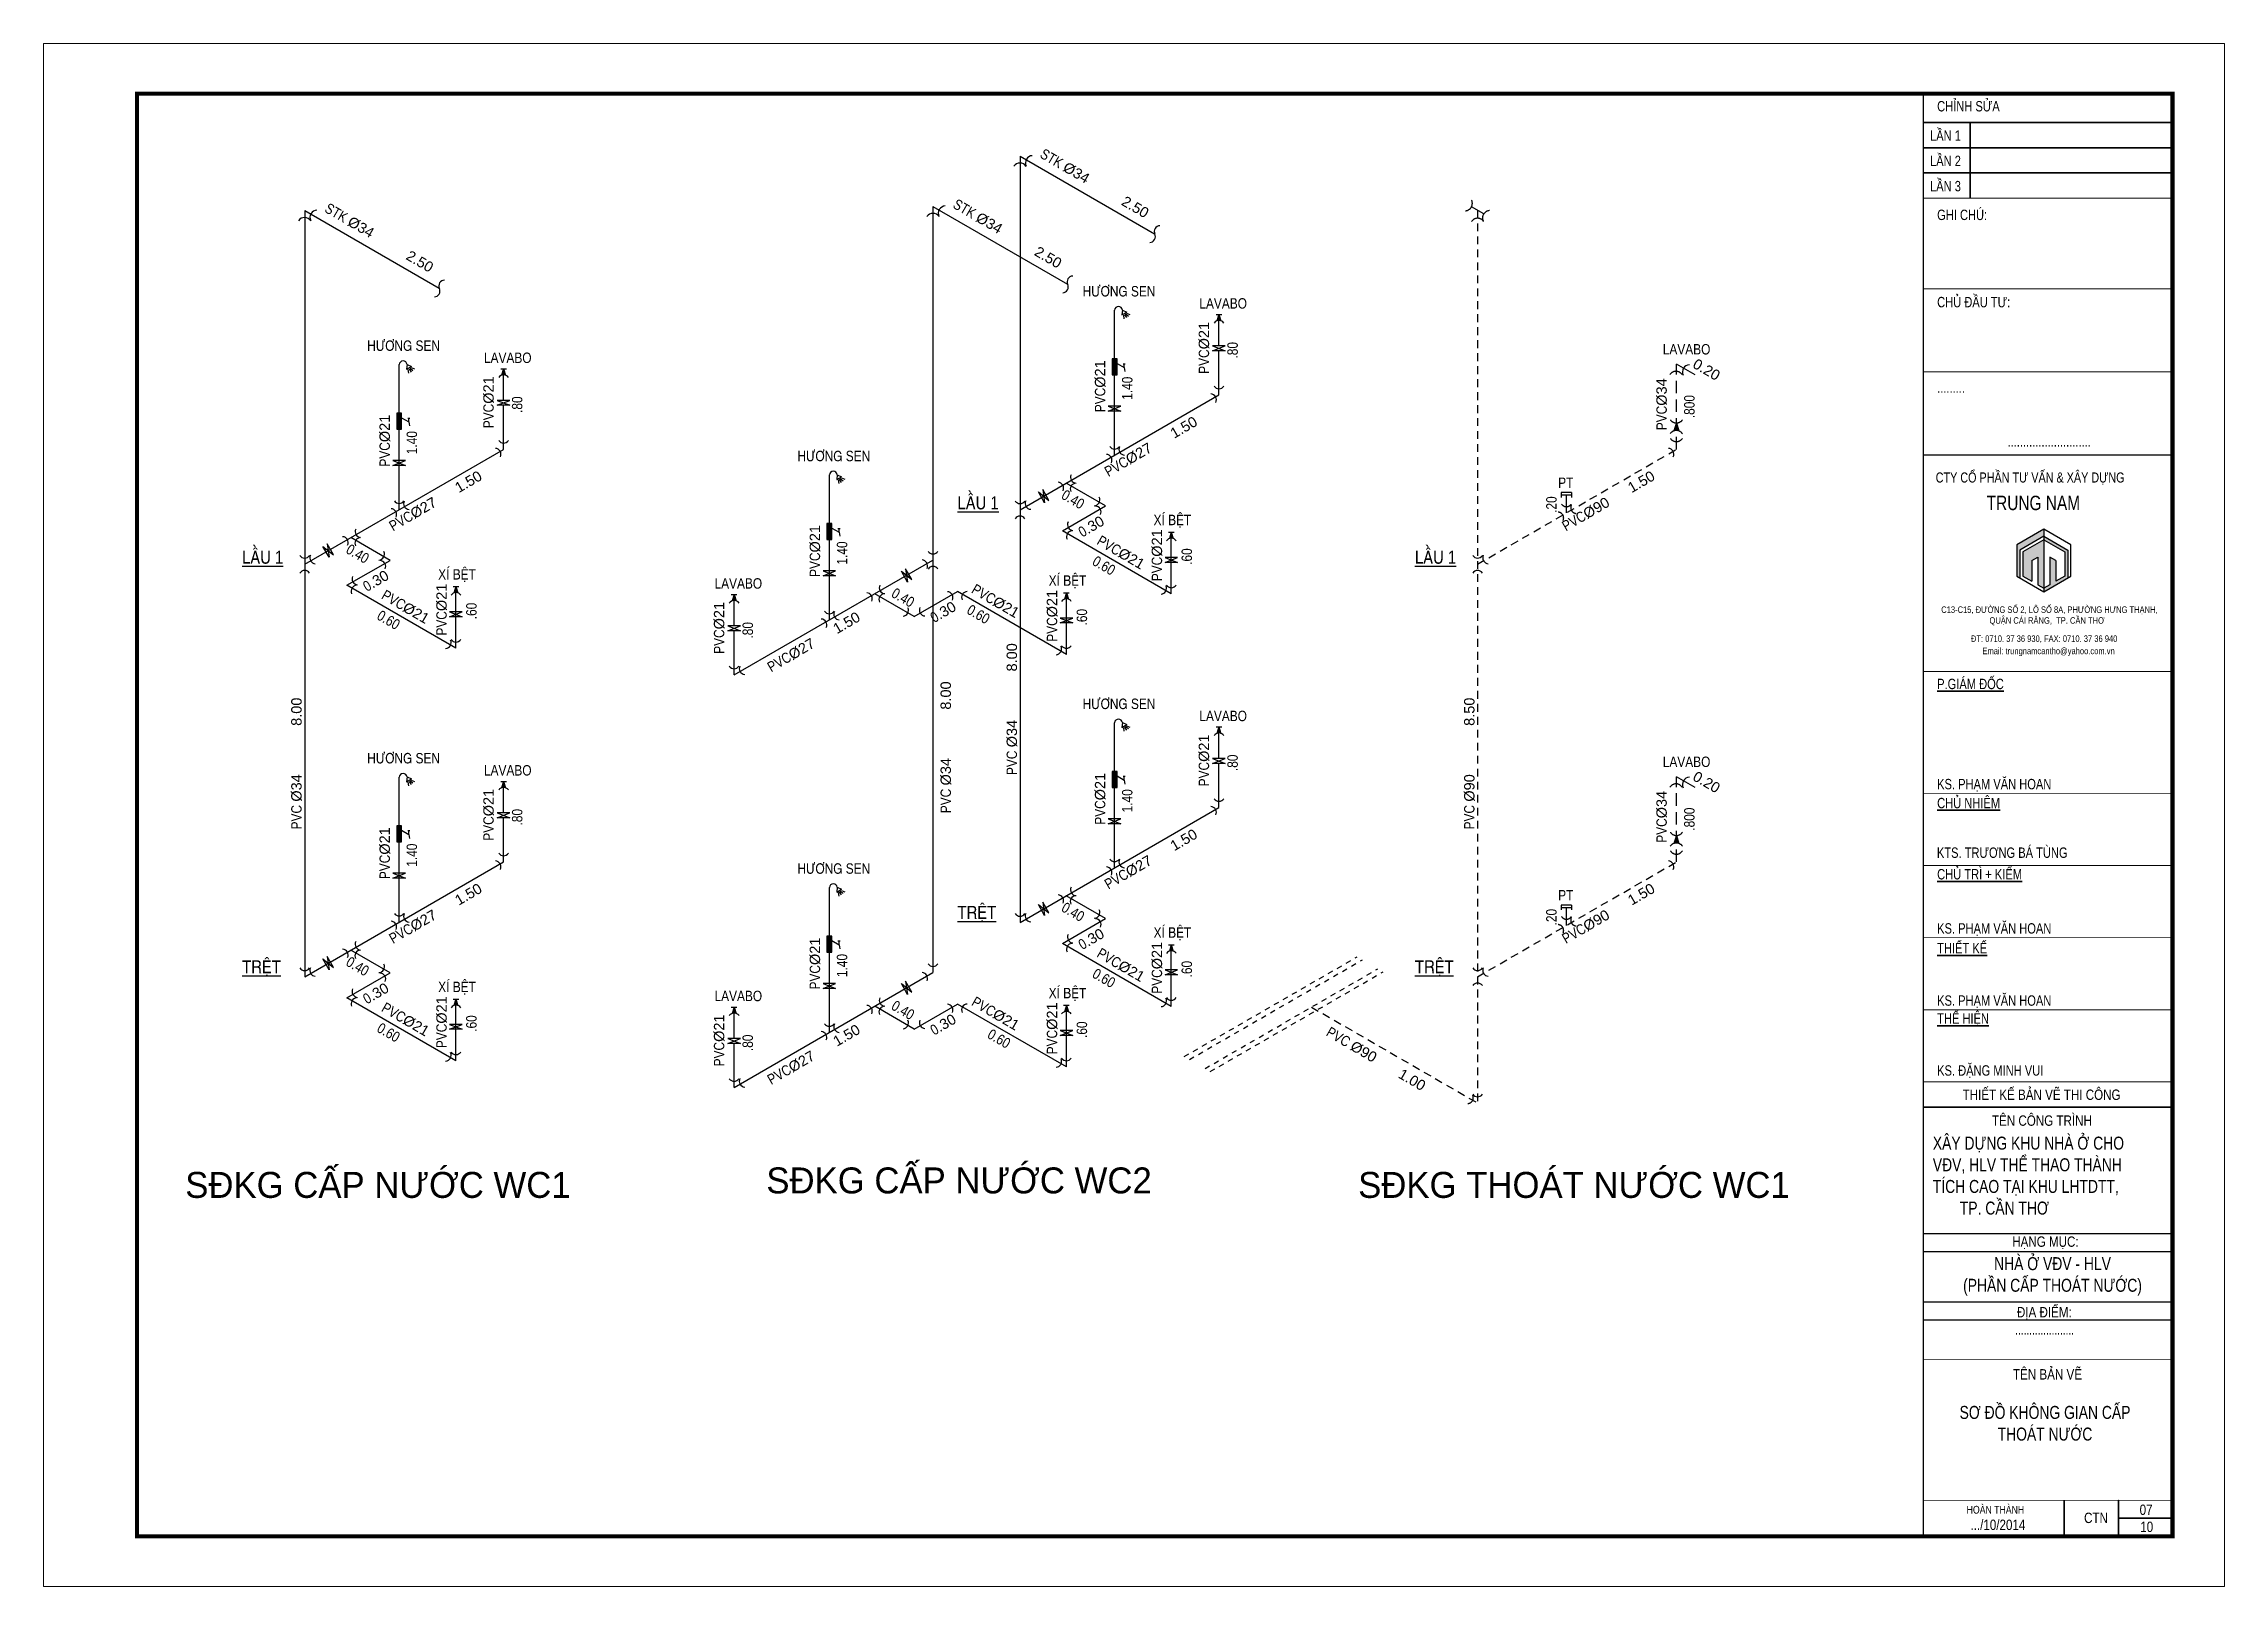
# Model space of a CAD drawing. Header units: millimetres. Extents: x -341 to 79, y 65 to 137.
# Drawn here: x -89.22 to -47.22, y 107.61 to 137.31 of the extents above; entities that cross this region are included whole.
import ezdxf

# ---------------------------------------------------------------- set-up
doc = ezdxf.new("R2010")
doc.units = ezdxf.units.MM
doc.header["$LTSCALE"] = 0.3
doc.header["$MEASUREMENT"] = 0
doc.linetypes.add('DASHEDX2', pattern=[1.5, 1, -0.5])
doc.layers.get('0').update_dxf_attribs({"linetype": 'CONTINUOUS', "lineweight": 13})
doc.layers.get('DEFPOINTS').update_dxf_attribs({"linetype": 'CONTINUOUS', "lineweight": 13})
for name, color, linetype in [('CAP NUOC', 6, 'CONTINUOUS'), ('KHUNG', 6, 'CONTINUOUS'), ('LAYER 7', 7, 'CONTINUOUS'), ('LAYER 8', 8, 'CONTINUOUS'), ('LAYER1', 1, 'CONTINUOUS'), ('LAYER5', 5, 'CONTINUOUS'), ('LAYER7', 7, 'CONTINUOUS'), ('THOAT NUOC', 5, 'CONTINUOUS')]:
    doc.layers.add(name, color=color, linetype=linetype)
doc.styles.add('HELVE-KT', font='VHELVCN.TTF')
doc.styles.add('VNAVO', font='', dxfattribs={"width": 1.1})
doc.styles.add('VNI - HELVE', font='VBOOKMN.TTF', dxfattribs={"width": 0.8})
doc.styles.get('VNAVO').set_extended_font_data('VNarial')

msp = doc.modelspace()

# ---------------------------------------------------------------- texts
at = {"layer": 'LAYER 7', "lineweight": 35, "style": 'VNI - HELVE'}
for s, insert, char_height, width, attachment_point in [('SÔ ÑOÀ KHOÂNG GIAN CAÁP THOAÙT NÖÔÙC', (-50.6703, 111.0839), 0.25, 3.29167, 2), ('{\\fVNI-Helve|b0|i0|c0|p2;07}', (-48.8479, 109.1847), 0.2, 5.319651, 1)]:
    msp.add_mtext(s, dxfattribs=dict(at, insert=insert, char_height=char_height, width=width, attachment_point=attachment_point))
at = {"layer": 'LAYER1', "linetype": 'Continuous', "ltscale": 0.05, "char_height": 0.2, "style": 'HELVE-KT'}
for s, insert, attachment_point, rotation in [('STK {\\fArial|b0|i0|c0|p34;%%C34          2.50 }', (-69.9429, 135.3009), 1, 329.8031), ('STK {\\fArial|b0|i0|c0|p34;%%C34          2.50 }', (-83.7209, 134.2539), 1, 329.8031), ('STK {\\fArial|b0|i0|c0|p34;%%C34          2.50 }', (-71.6202, 134.3325), 1, 329.8031), (' PVC{\\fArial|b0|i0|c0|p34;%%C21}', (-66.9695, 130.8898), 1, 90), ('.80', (-66.4176, 131.2476), 1, 90), (' PVC{\\fArial|b0|i0|c0|p34;%%C21}', (-68.969, 130.1506), 1, 90), ('{\\fArial|b0|i0|c0|p34;0.20}', (-56.9032, 130.9866), 3, 330), (' PVC{\\fArial|b0|i0|c0|p34;%%C21}', (-80.7474, 129.8428), 1, 90), ('1.40', (-68.4462, 130.4526), 1, 90), (' PVC{\\fArial|b0|i0|c0|p34;%%C34}', (-57.9474, 129.804), 7, 90), ('.80', (-80.1955, 130.2006), 1, 90), ('.800', (-57.4173, 130.0992), 7, 90), (' PVC{\\fArial|b0|i0|c0|p34;%%C21}', (-82.7469, 129.1037), 1, 90), ('1.40', (-82.2242, 129.4056), 1, 90), (' PVC{\\fArial|b0|i0|c0|p34;%%C27      1.50 }', (-67.0733, 130.1473), 3, 30.1969), (' PVC{\\fArial|b0|i0|c0|p34;%%C27      1.50 }', (-80.8512, 129.1003), 3, 30.1969), (' PVC{\\fArial|b0|i0|c0|p34;%%C90      1.50 }', (-58.262, 129.1003), 3, 30.1969), ('0.40', (-69.5315, 128.7353), 1, 329.8031), ('.20', (-60.0742, 128.2764), 7, 90), ('0{\\fArial|b0|i0|c0|p34;.30 }', (-68.8664, 128.2329), 3, 30.1969), (' PVC{\\fArial|b0|i0|c0|p34;%%C21}', (-74.4615, 126.9795), 1, 90), ('1.40', (-73.9388, 127.2814), 1, 90), ('PVC{\\fArial|b0|i0|c0|p34;%%C21}', (-68.8478, 127.8544), 1, 329.8031), (' PVC{\\fArial|b0|i0|c0|p34;%%C21}', (-67.8747, 126.8974), 1, 90), ('0.40', (-83.3095, 127.6883), 1, 329.8031), ('0.60', (-68.9361, 127.4612), 1, 329.8031), ('.60', (-67.2996, 127.2755), 1, 90), ('0{\\fArial|b0|i0|c0|p34;.30 }', (-82.6444, 127.1859), 3, 30.1969), (' PVC{\\fArial|b0|i0|c0|p34;%%C21}', (-81.6526, 125.8505), 1, 90), ('PVC{\\fArial|b0|i0|c0|p34;%%C21}', (-71.2627, 126.9194), 1, 329.8031), ('PVC{\\fArial|b0|i0|c0|p34;%%C21}', (-82.6257, 126.8074), 1, 329.8031), ('.60', (-81.0775, 126.2285), 1, 90), (' PVC{\\fArial|b0|i0|c0|p34;%%C21}', (-76.3068, 125.4989), 1, 90), ('0.40', (-72.8058, 126.8449), 1, 329.8031), ('0{\\fArial|b0|i0|c0|p34;.30 }', (-71.7189, 126.586), 3, 30.1969), ('0.60', (-71.3534, 126.5241), 1, 329.8031), (' PVC{\\fArial|b0|i0|c0|p34;%%C21}', (-69.8949, 125.7311), 1, 90), ('0.60', (-82.7141, 126.4142), 1, 329.8031), ('.80', (-75.7549, 125.8567), 1, 90), (' PVC{\\fArial|b0|i0|c0|p34;%%C27      1.50 }', (-73.5674, 126.3852), 3, 30.1969), ('.60', (-69.3198, 126.1091), 1, 90), (' PVC {\\fArial|b0|i0|c0|p34;%%C34            8.00}', (-70.4617, 123.1654), 7, 90), (' PVC {\\fArial|b0|i0|c0|p34;%%C34            8.00}', (-71.7341, 122.4308), 7, 90), (' PVC {\\fArial|b0|i0|c0|p34;%%C34            8.00}', (-84.2396, 122.1185), 7, 90), (' PVC {\\fArial|b0|i0|c0|p34;%%C90            8.50}', (-61.6505, 122.1185), 7, 90), (' PVC{\\fArial|b0|i0|c0|p34;%%C21}', (-66.9695, 122.9477), 1, 90), ('.80', (-66.4176, 123.3056), 1, 90), (' PVC{\\fArial|b0|i0|c0|p34;%%C21}', (-68.969, 122.2086), 1, 90), ('{\\fArial|b0|i0|c0|p34;0.20}', (-56.9032, 123.0446), 3, 330), (' PVC{\\fArial|b0|i0|c0|p34;%%C21}', (-80.7474, 121.9007), 1, 90), ('1.40', (-68.4462, 122.5105), 1, 90), (' PVC{\\fArial|b0|i0|c0|p34;%%C34}', (-57.9474, 121.862), 7, 90), ('.80', (-80.1955, 122.2586), 1, 90), ('.800', (-57.4173, 122.1572), 7, 90), (' PVC{\\fArial|b0|i0|c0|p34;%%C21}', (-82.7469, 121.1616), 1, 90), ('1.40', (-82.2242, 121.4635), 1, 90), (' PVC{\\fArial|b0|i0|c0|p34;%%C27      1.50 }', (-67.0733, 122.2052), 3, 30.1969), (' PVC{\\fArial|b0|i0|c0|p34;%%C27      1.50 }', (-80.8512, 121.1583), 3, 30.1969), (' PVC{\\fArial|b0|i0|c0|p34;%%C90      1.50 }', (-58.262, 121.1583), 3, 30.1969), ('0.40', (-69.5315, 120.7932), 1, 329.8031), ('.20', (-60.0742, 120.3343), 7, 90), ('0{\\fArial|b0|i0|c0|p34;.30 }', (-68.8664, 120.2908), 3, 30.1969), ('0.40', (-83.3095, 119.7462), 1, 329.8031), (' PVC{\\fArial|b0|i0|c0|p34;%%C21}', (-74.4615, 119.0375), 1, 90), ('1.40', (-73.9388, 119.3394), 1, 90), ('PVC{\\fArial|b0|i0|c0|p34;%%C21}', (-68.8478, 119.9124), 1, 329.8031), (' PVC{\\fArial|b0|i0|c0|p34;%%C21}', (-67.8747, 118.9554), 1, 90), ('0.60', (-68.9361, 119.5192), 1, 329.8031), ('.60', (-67.2996, 119.3334), 1, 90), ('0{\\fArial|b0|i0|c0|p34;.30 }', (-82.6444, 119.2438), 3, 30.1969), (' PVC{\\fArial|b0|i0|c0|p34;%%C21}', (-81.6526, 117.9084), 1, 90), ('0.40', (-72.8058, 118.9028), 1, 329.8031), ('PVC{\\fArial|b0|i0|c0|p34;%%C21}', (-71.2627, 118.9774), 1, 329.8031), ('0.60', (-82.7141, 118.4722), 1, 329.8031), ('PVC{\\fArial|b0|i0|c0|p34;%%C21}', (-82.6257, 118.8654), 1, 329.8031), ('.60', (-81.0775, 118.2864), 1, 90), (' PVC{\\fArial|b0|i0|c0|p34;%%C21}', (-76.3068, 117.5568), 1, 90), ('0{\\fArial|b0|i0|c0|p34;.30 }', (-71.7189, 118.644), 3, 30.1969), (' PVC{\\fArial|b0|i0|c0|p34;%%C21}', (-69.8949, 117.789), 1, 90), ('.60', (-69.3198, 118.1671), 1, 90), ('.80', (-75.7549, 117.9147), 1, 90), (' PVC{\\fArial|b0|i0|c0|p34;%%C27      1.50 }', (-73.5674, 118.4431), 3, 30.1969), ('0.60', (-70.9563, 118.3528), 1, 329.8031), ('PVC {\\fArial|b0|i0|c0|p34;%%C90       1.00 }', (-64.4315, 118.3945), 1, 329.8031)]:
    msp.add_mtext(s, dxfattribs=dict(at, insert=insert, attachment_point=attachment_point, rotation=rotation))
at = {"layer": 'LAYER1', "linetype": 'Continuous', "ltscale": 0.05, "char_height": 0.2, "attachment_point": 3, "style": 'HELVE-KT'}
for insert in [(-67.804, 132.6427), (-81.5819, 131.5957), (-73.2965, 129.4716), (-67.804, 124.7007), (-81.5819, 123.6537), (-73.2965, 121.5295)]:
    msp.add_mtext('HÖÔNG SEN', dxfattribs=dict(at, insert=insert))
at = {"layer": 'LAYER1', "linetype": 'Continuous', "ltscale": 0.05}
for s, insert, char_height, width, attachment_point, style in [('LAVABO', (-66.9571, 132.2064), 0.2, 4.564505, 7, 'HELVE-KT'), ('LAVABO', (-58.0319, 131.3234), 0.2, 5.705631, 7, 'HELVE-KT'), ('LAVABO', (-80.735, 131.1595), 0.2, 4.564505, 7, 'HELVE-KT'), ('PT', (-59.7535, 128.7574), 0.2, 4.564505, 9, 'HELVE-KT'), ('{\\LLAÀU 1}', (-71.616, 128.3391), 0.25, 5.705631, 7, 'HELVE-KT'), ('XÍ BEÄT', (-67.8386, 127.9895), 0.2, 4.564505, 7, 'HELVE-KT'), ('{\\LLAÀU 1}', (-85.3939, 127.2921), 0.25, 5.705631, 7, 'HELVE-KT'), ('{\\LLAÀU 1}', (-62.8048, 127.2921), 0.25, 5.705631, 7, 'HELVE-KT'), ('XÍ BEÄT', (-81.6165, 126.9425), 0.2, 4.564505, 7, 'HELVE-KT'), ('LAVABO', (-76.2944, 126.8156), 0.2, 4.564505, 7, 'HELVE-KT'), ('XÍ BEÄT', (-69.8588, 126.8231), 0.2, 4.564505, 7, 'HELVE-KT'), ('LAVABO', (-66.9571, 124.2644), 0.2, 4.564505, 7, 'HELVE-KT'), ('LAVABO', (-58.0319, 123.3814), 0.2, 5.705631, 7, 'HELVE-KT'), ('LAVABO', (-80.735, 123.2174), 0.2, 4.564505, 7, 'HELVE-KT'), ('PT', (-59.7535, 120.8153), 0.2, 4.564505, 9, 'HELVE-KT'), ('{\\LTREÄT}', (-71.616, 120.397), 0.25, 5.705631, 7, 'HELVE-KT'), ('XÍ BEÄT', (-67.8386, 120.0474), 0.2, 4.564505, 7, 'HELVE-KT'), ('{\\LTREÄT}', (-85.3939, 119.35), 0.25, 5.705631, 7, 'HELVE-KT'), ('{\\LTREÄT}', (-62.8048, 119.35), 0.25, 5.705631, 7, 'HELVE-KT'), ('XÍ BEÄT', (-81.6165, 119.0004), 0.2, 4.564505, 7, 'HELVE-KT'), ('LAVABO', (-76.2944, 118.8735), 0.2, 4.564505, 7, 'HELVE-KT'), ('XÍ BEÄT', (-69.8588, 118.8811), 0.2, 4.564505, 7, 'HELVE-KT'), ('{\\fVNI-Avo|b0|i0|c0|p2;    SÑKG CAÁP NÖÔÙC WC1}', (-87.2308, 115.5889), 0.5, 14.48438, 1, 'VNAVO'), ('{\\fVNI-Avo|b0|i0|c0|p2;    SÑKG CAÁP NÖÔÙC WC2}', (-76.0393, 115.675), 0.5, 14.48438, 1, 'VNAVO'), ('{\\fVNI-Avo|b0|i0|c0|p2;    SÑKG THOAÙT NÖÔÙC WC1}', (-64.6416, 115.5889), 0.5, 14.48438, 1, 'VNAVO')]:
    msp.add_mtext(s, dxfattribs=dict(at, insert=insert, char_height=char_height, width=width, attachment_point=attachment_point, style=style))

# ---------------------------------------------------------------- blocks, each defined once
blk = doc.blocks.new('AAEER')
at = {"linetype": 'Continuous', "ltscale": 0.08}
h = blk.add_hatch(color=8, dxfattribs=at)
h.paths.add_polyline_path([(377.886, 656.949), (377.886, 657.083), (377.366, 656.782), (377.366, 656.181), (377.423, 656.148), (377.423, 656.682)])
h.paths.add_polyline_path([(377.886, 656.882), (377.481, 656.649), (377.481, 656.181), (377.655, 656.081), (377.655, 656.482), (377.771, 656.548), (377.771, 656.014), (377.886, 655.947)])
blk.add_hatch(color=8, dxfattribs=at).paths.add_polyline_path([(378.118, 656.482), (378.002, 656.548), (378.002, 656.014), (377.886, 655.947), (377.886, 655.88), (378.349, 656.148), (378.349, 656.682), (377.886, 656.949), (377.886, 656.882), (378.291, 656.649), (378.291, 656.181), (378.118, 656.081)])
for p, q in [((377.886, 656.949), (377.423, 656.682)), ((377.886, 656.882), (377.481, 656.649)), ((377.886, 657.083), (377.886, 656.949)), ((377.886, 657.083), (377.886, 655.88)), ((377.886, 656.949), (378.349, 656.682)), ((377.886, 656.882), (377.886, 655.947)), ((377.886, 656.882), (378.291, 656.649)), ((377.423, 656.682), (377.423, 656.148)), ((377.481, 656.649), (377.481, 656.181)), ((377.655, 656.482), (377.771, 656.548)), ((377.655, 656.482), (377.655, 656.081)), ((377.771, 656.548), (377.771, 656.014)), ((378.118, 656.482), (378.002, 656.548)), ((378.002, 656.548), (378.002, 656.014)), ((378.118, 656.482), (378.118, 656.081)), ((378.291, 656.649), (378.291, 656.181)), ((378.349, 656.682), (378.349, 656.148))]:
    blk.add_line(p, q, dxfattribs=at)
blk.add_lwpolyline([(377.366, 656.181), (377.886, 655.88), (378.407, 656.181), (378.407, 656.782), (377.886, 657.083), (377.366, 656.782)], close=True, dxfattribs=at)
for points in [[(377.481, 656.181), (377.655, 656.081)], [(378.291, 656.181), (378.118, 656.081)], [(377.771, 656.014), (377.886, 655.947)], [(378.002, 656.014), (377.886, 655.947)]]:
    blk.add_lwpolyline(points, dxfattribs=at)
for points in [[(375.565, 643.528), (380.365, 643.528)], [(375.565, 643.18), (380.365, 643.18)], [(375.565, 642.208), (380.365, 642.208)], [(375.565, 641.861), (380.365, 641.861)]]:
    blk.add_lwpolyline(points)
at = {"layer": 'LAYER 7', "lineweight": 35}
for points in [[(375.565, 664.914), (380.365, 664.914)], [(376.469, 663.456), (376.469, 664.914)], [(375.565, 664.428), (380.365, 664.428)], [(375.565, 663.942), (380.365, 663.942)], [(375.565, 645.958), (380.365, 645.958)], [(378.282, 638.389), (378.282, 637.695)], [(379.323, 638.389), (379.323, 638.389), (379.323, 637.695)], [(379.323, 638.042), (380.365, 638.042)]]:
    blk.add_lwpolyline(points, dxfattribs=at)
at = {"layer": 'LAYER7', "const_width": 0.0278}
blk.add_lwpolyline([(380.365, 665.47), (375.565, 665.47), (375.565, 637.695), (380.365, 637.695)], close=True, dxfattribs=at)
at = {"layer": 'LAYER7'}
for points, const_width in [([(375.565, 663.456), (380.365, 663.456)], 0.0174), ([(375.565, 661.712), (380.365, 661.712)], 0.0174), ([(375.565, 660.112), (380.365, 660.112)], 0.0174), ([(375.565, 658.512), (380.365, 658.512)], 0.0212), ([(375.565, 654.346), (380.365, 654.346)], 0.0174), ([(375.565, 651.999), (380.365, 651.999)], 0.0174), ([(375.565, 650.61), (380.365, 650.61)], 0.0174), ([(375.565, 649.221), (380.365, 649.221)], 0.0174), ([(375.565, 647.833), (380.365, 647.833)], 0.0174), ([(375.565, 646.444), (380.365, 646.444)], 0.0174), ([(375.565, 641.097), (380.365, 641.097)], 0.0174), ([(375.565, 638.389), (380.365, 638.389)], 0.0174)]:
    blk.add_lwpolyline(points, dxfattribs=dict(at, const_width=const_width))
at = {"layer": 'LAYER 7', "lineweight": 35, "style": 'VNI - HELVE'}
for s, insert, char_height, width, attachment_point in [('CHÆNH SÖÛA', (375.833, 665.327), 0.2, 5.31965, 1), ('LAÀN 1', (375.696, 664.761), 0.2, 5.31965, 1), ('LAÀN 2', (375.696, 664.275), 0.2, 5.31965, 1), ('LAÀN 3', (375.696, 663.789), 0.2, 5.31965, 1), ('GHI CHUÙ:', (375.833, 663.236), 0.2, 5.31965, 1), ('CHUÛ ÑAÀU TÖ:', (375.833, 661.556), 0.2, 5.31965, 1), ('.........', (375.833, 659.91), 0.2, 5.31965, 1), ('...........................', (377.188, 658.873), 0.2, 5.31965, 1), ('{\\LP.GIAÙM ÑOÁC}', (375.833, 654.205), 0.2, 5.31965, 1), ('KS. PHAÏM VAÊN HOAN', (375.833, 652.277), 0.2, 5.31965, 1), ('{\\LCHUÛ NHIEÄM}', (375.833, 651.912), 0.2, 5.31965, 1), ('KTS. TRÖÔNG BAÙ TUØNG', (375.828, 650.957), 0.2, 5.31965, 1), ('{\\LCHUÛ TRÌ + KIEÅM}', (375.833, 650.542), 0.2, 5.31965, 1), ('KS. PHAÏM VAÊN HOAN', (375.833, 649.499), 0.2, 5.31965, 1), ('{\\LTHIEÁT KEÁ}', (375.833, 649.118), 0.2, 5.31965, 1), ('KS. PHAÏM VAÊN HOAN', (375.833, 648.11), 0.2, 5.31965, 1), ('{\\LTHEÅ HIEÄN}', (375.833, 647.765), 0.2, 5.31965, 1), ('KS. ÑAËNG MINH VUI', (375.833, 646.764), 0.2, 5.31965, 1), ('{\\fVNI-Helve|b0|i0|c0|p2;THIEÁT KEÁ BAÛN VEÕ THI COÂNG}', (376.323, 646.297), 0.2, 5.31965, 1), ('{\\fVNI-Helve|b0|i0|c0|p2;TEÂN COÂNG TRÌNH}', (376.889, 645.799), 0.2, 5.31965, 1), ('XAÂY DÖÏNG KHU NHAØ ÔÛ CHO\\PVÑV, HLV THEÅ THAO THAØNH \\PTÍCH CAO TAÏI KHU LHTDTT, \\P       TP. CAÀN THÔ', (375.75, 645.39), 0.25, 7.09083, 1), ('{\\fVNI-Helve|b0|i0|c0|p2;HAÏNG MUÏC:}', (377.279, 643.469), 0.2, 5.31965, 1), ('NHAØ ÔÛ VÑV - HLV\\P(PHAÀN CAÁP THOAÙT NÖÔÙC)', (378.055, 643.07), 0.25, 4.30245, 2), ('{\\fVNI-Helve|b0|i0|c0|p2;ÑÒA ÑIEÅM:}', (377.37, 642.111), 0.2, 5.31965, 1), ('{\\fVNI-Helve|b0|i0|c0|p2;.....................}', (377.337, 641.754), 0.17359, 5.31965, 1), ('{\\fVNI-Helve|b0|i0|c0|p2;TEÂN BAÛN VEÕ}', (377.294, 640.914), 0.2, 5.31965, 1), ('{\\fVNI-Helve|b0|i0|c0|p2;HOAØN THAØNH}', (376.401, 638.282), 0.15, 5.31965, 1), ('{\\fVNI-Helve|b0|i0|c0|p2;.../10/2014}', (376.475, 638.017), 0.2, 5.31965, 1), ('{\\fVNI-Helve|b0|i0|c0|p2;CTN}', (378.663, 638.151), 0.2, 5.31965, 1), ('{\\fVNI-Helve|b0|i0|c0|p2;10}', (379.745, 637.978), 0.2, 5.31965, 1)]:
    blk.add_mtext(s, dxfattribs=dict(at, insert=insert, char_height=char_height, width=width, attachment_point=attachment_point))
at = {"layer": 'LAYER5', "attachment_point": 1, "style": 'VNI - HELVE'}
for s, insert, char_height, width in [('{\\H0.9774x;CTY COÅ PHAÀN TÖ VAÁN & XAÂY DÖÏNG} ', (375.805, 658.177), 0.19891, 4.67984), ('TRUNG NAM', (376.787, 657.729), 0.2777, 3.59296), ('{\\fVNI-Helve|b0|i0|c0|p2;C13-C15, ÑÖÔØNG SOÁ 2, LOÂ SOÁ 8A, PHÖÔØNG HÖNG THAÏNH, \\P                       QUAÄN CAÙI RAÊNG,  TP. CAÀN THÔ}', (375.912, 655.598), 0.12499, 8.0242), ('{\\fVNI-Helve|b0|i0|c0|p2;ÑT: 0710. 37 36 930, FAX: 0710. 37 36 940}', (376.484, 655.04), 0.12499, 8.0242), ('{\\fVNI-Helve|b0|i0|c0|p2;Email: trungnamcantho@yahoo.com.vn}', (376.706, 654.803), 0.12499, 8.0242)]:
    blk.add_mtext(s, dxfattribs=dict(at, insert=insert, char_height=char_height, width=width))

# ---------------------------------------------------------------- hatches: boundary and pattern name
at = {"layer": 'CAP NUOC'}
for points in [[(-68.6374, 130.9333), (-68.5424, 130.9333), (-68.5424, 131.2405), (-68.6374, 131.2405)], [(-82.4153, 129.8863), (-82.3204, 129.8863), (-82.3204, 130.1935), (-82.4153, 130.1935)], [(-74.13, 127.7622), (-74.035, 127.7622), (-74.035, 128.0694), (-74.13, 128.0694)], [(-68.6374, 122.9913), (-68.5424, 122.9913), (-68.5424, 123.2985), (-68.6374, 123.2985)], [(-82.4153, 121.9443), (-82.3204, 121.9443), (-82.3204, 122.2515), (-82.4153, 122.2515)], [(-74.13, 119.8202), (-74.035, 119.8202), (-74.035, 120.1273), (-74.13, 120.1273)]]:
    msp.add_hatch(color=256, dxfattribs=at).paths.add_polyline_path(points)
at = {"layer": 'KHUNG', "linetype": 'Continuous', "ltscale": 0.08}
for points in [[(-66.581, 132.0964), (-66.581, 132.0964), (-66.6174, 131.9727, -0.2083886), (-66.542, 131.973)], [(-80.3589, 131.0495), (-80.3589, 131.0495), (-80.3954, 130.9258, -0.2083886), (-80.3199, 130.926)], [(-67.4979, 127.9043), (-67.4979, 127.9043), (-67.5343, 127.7806, -0.2083886), (-67.4588, 127.7809)], [(-81.2758, 126.8573), (-81.2758, 126.8573), (-81.3123, 126.7336, -0.2083886), (-81.2368, 126.7339)], [(-75.9183, 126.7056), (-75.9183, 126.7056), (-75.9547, 126.5819, -0.2083886), (-75.8792, 126.5821)], [(-69.5181, 126.738), (-69.5181, 126.738), (-69.5545, 126.6143, -0.2083886), (-69.479, 126.6145)], [(-66.581, 124.1544), (-66.581, 124.1544), (-66.6174, 124.0307, -0.2083886), (-66.542, 124.031)], [(-80.3589, 123.1074), (-80.3589, 123.1074), (-80.3954, 122.9837, -0.2083886), (-80.3199, 122.984)], [(-67.4979, 119.9623), (-67.4979, 119.9623), (-67.5343, 119.8386, -0.2083886), (-67.4588, 119.8389)], [(-81.2758, 118.9153), (-81.2758, 118.9153), (-81.3123, 118.7916, -0.2083886), (-81.2368, 118.7919)], [(-75.9183, 118.7635), (-75.9183, 118.7635), (-75.9547, 118.6398, -0.2083886), (-75.8792, 118.6401)], [(-69.5181, 118.7959), (-69.5181, 118.7959), (-69.5545, 118.6722, -0.2083886), (-69.479, 118.6725)]]:
    msp.add_hatch(color=256, dxfattribs=at).paths.add_polyline_path(points)
at = {"layer": 'THOAT NUOC', "linetype": 'DASHEDX2', "ltscale": 3}
for points in [[(-57.7672, 130.0077), (-57.7672, 130.0077), (-57.7216, 129.8531, 0.2083886), (-57.816, 129.8534)], [(-57.7672, 122.0657), (-57.7672, 122.0657), (-57.7216, 121.911, 0.2083886), (-57.816, 121.9114)]]:
    msp.add_hatch(color=256, dxfattribs=at).paths.add_polyline_path(points)

# ---------------------------------------------------------------- linework, layer by layer
at = {"layer": 'CAP NUOC', "linetype": 'Continuous', "ltscale": 0.08}
for points in [[(-70.4098, 135.146), (-70.4098, 120.3931)], [(-84.1878, 134.099), (-84.1878, 119.3462)], [(-72.0871, 134.1776), (-72.0871, 119.4248)], [(-70.4098, 128.3352), (-66.5798, 130.5464)], [(-84.1878, 127.2882), (-80.3578, 129.4994)], [(-68.7631, 128.4095), (-69.5222, 128.8477)], [(-69.5954, 127.929), (-68.7631, 128.4095)], [(-82.5411, 127.3625), (-83.3001, 127.8007)], [(-67.497, 126.7175), (-69.5954, 127.929)], [(-83.3733, 126.882), (-82.5411, 127.3625)], [(-75.9171, 125.1555), (-72.0871, 127.3668)], [(-81.275, 125.6705), (-83.3733, 126.882)], [(-72.4479, 126.2821), (-73.2069, 126.7203)], [(-72.4479, 126.2821), (-71.6156, 126.7626)], [(-69.5172, 125.5511), (-71.6156, 126.7626)], [(-70.4098, 120.3931), (-66.5798, 122.6044)], [(-84.1878, 119.3462), (-80.3578, 121.5574)], [(-68.7631, 120.4674), (-69.5222, 120.9056)], [(-69.5954, 119.9869), (-68.7631, 120.4674)], [(-82.5411, 119.4204), (-83.3001, 119.8587)], [(-67.497, 118.7754), (-69.5954, 119.9869)], [(-83.3733, 118.9399), (-82.5411, 119.4204)], [(-75.9171, 117.2135), (-72.0871, 119.4248)], [(-81.275, 117.7284), (-83.3733, 118.9399)], [(-72.4479, 118.3401), (-73.2069, 118.7783)], [(-72.4479, 118.3401), (-71.6156, 118.8206)], [(-69.5172, 117.6091), (-71.6156, 118.8206)]]:
    msp.add_lwpolyline(points, dxfattribs=at)
at = {"layer": 'CAP NUOC'}
for points in [[(-70.4098, 135.146), (-67.8182, 133.6498)], [(-84.1878, 134.099), (-81.5961, 132.6028)], [(-72.0871, 134.1776), (-69.4955, 132.6814)], [(-68.5899, 131.2405), (-68.5899, 132.1792)], [(-68.4381, 132.1818), (-68.448, 132.0896)], [(-68.448, 132.0896), (-68.3539, 132.1431)], [(-68.4381, 132.1818), (-68.3539, 132.1431)], [(-68.421, 132.0813), (-68.4106, 132.0129)], [(-68.4002, 132.0947), (-68.3615, 132.0352)], [(-68.3808, 132.1066), (-68.3243, 132.0664)], [(-68.3589, 132.1191), (-68.2951, 132.095)], [(-82.3679, 130.1935), (-82.3679, 131.1323)], [(-82.2161, 131.1348), (-82.2259, 131.0427)], [(-82.2259, 131.0427), (-82.1319, 131.0962)], [(-82.2161, 131.1348), (-82.1319, 131.0962)], [(-82.1781, 131.0477), (-82.1394, 130.9882)], [(-82.1588, 131.0596), (-82.1022, 131.0194)], [(-82.1368, 131.0721), (-82.073, 131.048)], [(-68.5424, 131.1552), (-68.4043, 131.0754)], [(-68.3832, 131.1412), (-68.4254, 131.1412)], [(-68.4043, 131.0754), (-68.4043, 131.1412)], [(-68.4043, 131.0754), (-68.3916, 130.9987)], [(-82.199, 131.0343), (-82.1885, 130.9659)], [(-68.5899, 130.9235), (-68.5899, 130.9333)], [(-68.5899, 129.3859), (-68.5899, 130.9333)], [(-82.3679, 129.8765), (-82.3679, 129.8863)], [(-82.3679, 128.3389), (-82.3679, 129.8863)], [(-82.3204, 130.1082), (-82.1822, 130.0284)], [(-82.1611, 130.0942), (-82.2033, 130.0942)], [(-82.1822, 130.0284), (-82.1822, 130.0942)], [(-82.1822, 130.0284), (-82.1695, 129.9517)], [(-74.0825, 128.0694), (-74.0825, 129.0081)], [(-73.9307, 129.0106), (-73.9406, 128.9185)], [(-73.9406, 128.9185), (-73.8465, 128.972)], [(-73.9307, 129.0106), (-73.8465, 128.972)], [(-73.8514, 128.948), (-73.7876, 128.9238)], [(-73.9136, 128.9102), (-73.9032, 128.8417)], [(-73.8928, 128.9235), (-73.854, 128.864)], [(-73.8734, 128.9354), (-73.8168, 128.8953)], [(-74.0825, 127.7523), (-74.0825, 127.7622)], [(-74.0825, 126.2148), (-74.0825, 127.7622)], [(-74.035, 127.984), (-73.8969, 127.9043)], [(-73.8758, 127.9701), (-73.918, 127.9701)], [(-73.8969, 127.9043), (-73.8969, 127.9701)], [(-73.8969, 127.9043), (-73.8841, 127.8276)], [(-68.5899, 123.2985), (-68.5899, 124.2372)], [(-68.4381, 124.2397), (-68.448, 124.1476)], [(-68.448, 124.1476), (-68.3539, 124.2011)], [(-68.4381, 124.2397), (-68.3539, 124.2011)], [(-68.421, 124.1392), (-68.4106, 124.0708)], [(-68.4002, 124.1526), (-68.3615, 124.0931)], [(-68.3808, 124.1645), (-68.3243, 124.1244)], [(-68.3589, 124.1771), (-68.2951, 124.1529)], [(-82.3679, 122.2515), (-82.3679, 123.1902)], [(-82.2161, 123.1927), (-82.2259, 123.1006)], [(-82.2259, 123.1006), (-82.1319, 123.1541)], [(-82.2161, 123.1927), (-82.1319, 123.1541)], [(-82.199, 123.0923), (-82.1885, 123.0238)], [(-82.1781, 123.1057), (-82.1394, 123.0462)], [(-82.1588, 123.1176), (-82.1022, 123.0774)], [(-82.1368, 123.1301), (-82.073, 123.1059)], [(-68.5424, 123.2131), (-68.4043, 123.1334)], [(-68.3832, 123.1992), (-68.4254, 123.1992)], [(-68.4043, 123.1334), (-68.4043, 123.1992)], [(-68.4043, 123.1334), (-68.3916, 123.0567)], [(-68.5899, 122.9814), (-68.5899, 122.9913)], [(-68.5899, 121.4439), (-68.5899, 122.9913)], [(-82.3679, 121.9344), (-82.3679, 121.9443)], [(-82.3679, 120.3969), (-82.3679, 121.9443)], [(-82.3204, 122.1661), (-82.1822, 122.0864)], [(-82.1611, 122.1522), (-82.2033, 122.1522)], [(-82.1822, 122.0864), (-82.1822, 122.1522)], [(-82.1822, 122.0864), (-82.1695, 122.0097)], [(-74.0825, 120.1273), (-74.0825, 121.0661)], [(-73.9307, 121.0686), (-73.9406, 120.9765)], [(-73.9406, 120.9765), (-73.8465, 121.03)], [(-73.9307, 121.0686), (-73.8465, 121.03)], [(-73.9136, 120.9681), (-73.9032, 120.8997)], [(-73.8928, 120.9815), (-73.854, 120.922)], [(-73.8734, 120.9934), (-73.8168, 120.9532)], [(-73.8514, 121.006), (-73.7876, 120.9818)], [(-74.0825, 119.8103), (-74.0825, 119.8202)], [(-74.0825, 118.2727), (-74.0825, 119.8202)], [(-74.035, 120.042), (-73.8969, 119.9622)], [(-73.8758, 120.028), (-73.918, 120.028)], [(-73.8969, 119.9622), (-73.8969, 120.028)], [(-73.8969, 119.9622), (-73.8841, 119.8855)]]:
    msp.add_lwpolyline(points, dxfattribs=at)
for points in [[(-68.6374, 130.9333), (-68.5424, 130.9333), (-68.5424, 131.2405), (-68.6374, 131.2405)], [(-82.4153, 129.8863), (-82.3204, 129.8863), (-82.3204, 130.1935), (-82.4153, 130.1935)], [(-74.13, 127.7622), (-74.035, 127.7622), (-74.035, 128.0694), (-74.13, 128.0694)], [(-68.6374, 122.9913), (-68.5424, 122.9913), (-68.5424, 123.2985), (-68.6374, 123.2985)], [(-82.4153, 121.9443), (-82.3204, 121.9443), (-82.3204, 122.2515), (-82.4153, 122.2515)], [(-74.13, 119.8202), (-74.035, 119.8202), (-74.035, 120.1273), (-74.13, 120.1273)]]:
    msp.add_lwpolyline(points, close=True, dxfattribs=at)
at = {"layer": 'CAP NUOC', "linetype": 'Continuous', "ltscale": 0.08}
for centre, start, end in [((-67.9177, 133.5944), 273.25514, 25.27725), ((-81.6957, 132.5474), 273.25514, 25.27725), ((-69.595, 132.626), 273.25514, 25.27725), ((-68.9862, 128.5283), 273.25514, 25.27725), ((-70.198, 128.4579), 154.26483, 266.28695), ((-69.3836, 128.0517), 154.26483, 266.28695), ((-83.976, 127.411), 154.26483, 266.28695), ((-82.7642, 127.4813), 273.25514, 25.27725), ((-61.3868, 127.411), 154.26483, 266.28695), ((-83.1615, 127.0047), 154.26483, 266.28695), ((-67.702, 126.8258), 273.25514, 25.27725), ((-72.6709, 126.4009), 273.25514, 25.27725), ((-72.236, 126.4049), 154.26483, 266.28695), ((-81.4799, 125.7788), 273.25514, 25.27725), ((-69.7222, 125.6594), 273.25514, 25.27725), ((-70.198, 120.5159), 154.26483, 266.28695), ((-68.9862, 120.5862), 273.25514, 25.27725), ((-69.3836, 120.1097), 154.26483, 266.28695), ((-83.976, 119.4689), 154.26483, 266.28695), ((-82.7642, 119.5392), 273.25514, 25.27725), ((-61.3868, 119.4689), 154.26483, 266.28695), ((-83.1615, 119.0627), 154.26483, 266.28695), ((-67.702, 118.8838), 273.25514, 25.27725), ((-72.6709, 118.4589), 273.25514, 25.27725), ((-72.236, 118.4628), 154.26483, 266.28695), ((-81.4799, 117.8368), 273.25514, 25.27725), ((-69.7222, 117.7174), 273.25514, 25.27725)]:
    msp.add_arc(centre, 0.1134, start, end, dxfattribs=at)
at = {"layer": 'CAP NUOC'}
for centre in [(-68.5139, 132.171), (-82.2918, 131.124), (-74.0064, 128.9998), (-68.5139, 124.2289), (-82.2918, 123.1819), (-74.0064, 121.0578)]:
    msp.add_arc(centre, 0.0765, 8.10421, 173.79257, dxfattribs=at)
at = {"layer": 'DEFPOINTS', "linetype": 'Continuous', "ltscale": 0.08}
msp.add_lwpolyline([(-89.2157, 107.6101), (-47.2157, 107.6101), (-47.2157, 137.3101), (-89.2157, 137.3101)], close=True, dxfattribs=at)
at = {"layer": 'KHUNG', "linetype": 'Continuous', "ltscale": 0.08}
for p, q in [((-66.581, 132.0964), (-66.6174, 131.9727)), ((-66.581, 132.0964), (-66.542, 131.973)), ((-66.7007, 131.3943), (-66.459, 131.4896)), ((-66.459, 131.4896), (-66.7007, 131.4896)), ((-66.7007, 131.4896), (-66.459, 131.3943)), ((-80.3589, 131.0495), (-80.3954, 130.9258)), ((-80.3589, 131.0495), (-80.3199, 130.926)), ((-66.459, 131.3943), (-66.7007, 131.3943)), ((-80.4786, 130.3473), (-80.237, 130.4426)), ((-80.237, 130.4426), (-80.4786, 130.4426)), ((-80.4786, 130.4426), (-80.237, 130.3473)), ((-80.237, 130.3473), (-80.4786, 130.3473)), ((-68.7107, 130.2338), (-68.4691, 130.3291)), ((-68.4691, 130.3291), (-68.7107, 130.3291)), ((-68.7107, 130.3291), (-68.4691, 130.2338)), ((-68.4691, 130.2338), (-68.7107, 130.2338)), ((-82.4887, 129.1868), (-82.247, 129.2821)), ((-82.247, 129.2821), (-82.4887, 129.2821)), ((-82.4887, 129.2821), (-82.247, 129.1868)), ((-82.247, 129.1868), (-82.4887, 129.1868)), ((-69.938, 128.4685), (-70.0573, 128.6786)), ((-70.0573, 128.6786), (-69.8551, 128.5155)), ((-69.8551, 128.5155), (-69.9744, 128.7257)), ((-69.9744, 128.7257), (-69.938, 128.4685)), ((-67.4979, 127.9043), (-67.5343, 127.7806)), ((-67.4979, 127.9043), (-67.4588, 127.7809)), ((-83.716, 127.4215), (-83.8352, 127.6317)), ((-83.8352, 127.6317), (-83.6331, 127.4685)), ((-83.6331, 127.4685), (-83.7523, 127.6787)), ((-83.7523, 127.6787), (-83.716, 127.4215)), ((-67.6175, 127.3233), (-67.3759, 127.4187)), ((-67.3759, 127.4187), (-67.6175, 127.4187)), ((-67.6175, 127.4187), (-67.3759, 127.3233)), ((-67.3759, 127.3233), (-67.6175, 127.3233)), ((-81.2758, 126.8573), (-81.3123, 126.7336)), ((-81.2758, 126.8573), (-81.2368, 126.7339)), ((-74.2033, 127.0626), (-73.9617, 127.1579)), ((-73.9617, 127.1579), (-74.2033, 127.1579)), ((-74.2033, 127.1579), (-73.9617, 127.0626)), ((-73.9617, 127.0626), (-74.2033, 127.0626)), ((-72.5774, 126.9449), (-72.6966, 127.1551)), ((-72.6966, 127.1551), (-72.4945, 126.9919)), ((-72.4945, 126.9919), (-72.6137, 127.2021)), ((-72.6137, 127.2021), (-72.5774, 126.9449)), ((-75.9183, 126.7056), (-75.9547, 126.5819)), ((-75.9183, 126.7056), (-75.8792, 126.5821)), ((-69.5181, 126.738), (-69.5545, 126.6143)), ((-69.5181, 126.738), (-69.479, 126.6145)), ((-81.3955, 126.2764), (-81.1539, 126.3717)), ((-81.1539, 126.3717), (-81.3955, 126.3717)), ((-81.3955, 126.3717), (-81.1539, 126.2764)), ((-81.1539, 126.2764), (-81.3955, 126.2764)), ((-76.0379, 126.0034), (-75.7963, 126.0987)), ((-75.7963, 126.0987), (-76.0379, 126.0987)), ((-76.0379, 126.0987), (-75.7963, 126.0034)), ((-75.7963, 126.0034), (-76.0379, 126.0034)), ((-69.6377, 126.157), (-69.3961, 126.2523)), ((-69.3961, 126.2523), (-69.6377, 126.2523)), ((-69.6377, 126.2523), (-69.3961, 126.157)), ((-69.3961, 126.157), (-69.6377, 126.157)), ((-66.581, 124.1544), (-66.6174, 124.0307)), ((-66.581, 124.1544), (-66.542, 124.031)), ((-66.7007, 123.4522), (-66.459, 123.5476)), ((-66.459, 123.5476), (-66.7007, 123.5476)), ((-66.7007, 123.5476), (-66.459, 123.4522)), ((-80.3589, 123.1074), (-80.3954, 122.9837)), ((-80.3589, 123.1074), (-80.3199, 122.984)), ((-66.459, 123.4522), (-66.7007, 123.4522)), ((-80.4786, 122.4053), (-80.237, 122.5006)), ((-80.237, 122.5006), (-80.4786, 122.5006)), ((-80.4786, 122.5006), (-80.237, 122.4053)), ((-80.237, 122.4053), (-80.4786, 122.4053)), ((-68.7107, 122.2917), (-68.4691, 122.387)), ((-68.4691, 122.387), (-68.7107, 122.387)), ((-68.7107, 122.387), (-68.4691, 122.2917)), ((-68.4691, 122.2917), (-68.7107, 122.2917)), ((-82.4887, 121.2447), (-82.247, 121.3401)), ((-82.247, 121.3401), (-82.4887, 121.3401)), ((-82.4887, 121.3401), (-82.247, 121.2447)), ((-82.247, 121.2447), (-82.4887, 121.2447)), ((-69.938, 120.5265), (-70.0573, 120.7366)), ((-70.0573, 120.7366), (-69.8551, 120.5735)), ((-69.8551, 120.5735), (-69.9744, 120.7836)), ((-69.9744, 120.7836), (-69.938, 120.5265)), ((-83.6331, 119.5265), (-83.7523, 119.7367)), ((-83.7523, 119.7367), (-83.716, 119.4795)), ((-67.4979, 119.9623), (-67.5343, 119.8386)), ((-67.4979, 119.9623), (-67.4588, 119.8389)), ((-83.716, 119.4795), (-83.8352, 119.6896)), ((-83.8352, 119.6896), (-83.6331, 119.5265)), ((-67.6175, 119.3813), (-67.3759, 119.4766)), ((-67.3759, 119.4766), (-67.6175, 119.4766)), ((-67.6175, 119.4766), (-67.3759, 119.3813)), ((-67.3759, 119.3813), (-67.6175, 119.3813)), ((-81.2758, 118.9153), (-81.3123, 118.7916)), ((-81.2758, 118.9153), (-81.2368, 118.7919)), ((-74.2033, 119.1206), (-73.9617, 119.2159)), ((-73.9617, 119.2159), (-74.2033, 119.2159)), ((-74.2033, 119.2159), (-73.9617, 119.1206)), ((-73.9617, 119.1206), (-74.2033, 119.1206)), ((-72.5774, 119.0029), (-72.6966, 119.213)), ((-72.6966, 119.213), (-72.4945, 119.0499)), ((-72.4945, 119.0499), (-72.6137, 119.2601)), ((-72.6137, 119.2601), (-72.5774, 119.0029)), ((-75.9183, 118.7635), (-75.9547, 118.6398)), ((-75.9183, 118.7635), (-75.8792, 118.6401)), ((-69.5181, 118.7959), (-69.5545, 118.6722)), ((-69.5181, 118.7959), (-69.479, 118.6725)), ((-81.3955, 118.3343), (-81.1539, 118.4296)), ((-81.1539, 118.4296), (-81.3955, 118.4296)), ((-81.3955, 118.4296), (-81.1539, 118.3343)), ((-81.1539, 118.3343), (-81.3955, 118.3343)), ((-76.0379, 118.0614), (-75.7963, 118.1567)), ((-75.7963, 118.1567), (-76.0379, 118.1567)), ((-76.0379, 118.1567), (-75.7963, 118.0614)), ((-75.7963, 118.0614), (-76.0379, 118.0614)), ((-69.6377, 118.2149), (-69.3961, 118.3103)), ((-69.3961, 118.3103), (-69.6377, 118.3103)), ((-69.6377, 118.3103), (-69.3961, 118.2149)), ((-69.3961, 118.2149), (-69.6377, 118.2149))]:
    msp.add_line(p, q, dxfattribs=at)
for points in [[(-66.6336, 132.0964), (-66.5261, 132.0964)], [(-66.5798, 131.4896), (-66.5798, 132.0964)], [(-80.4115, 131.0494), (-80.304, 131.0494)], [(-80.3578, 130.4426), (-80.3578, 131.0494)], [(-66.5798, 130.5464), (-66.5798, 131.3943)], [(-80.3578, 129.4994), (-80.3578, 130.3473)], [(-67.5505, 127.9043), (-67.443, 127.9043)], [(-67.497, 126.7175), (-67.4979, 127.9043)], [(-81.3284, 126.8573), (-81.2209, 126.8573)], [(-81.275, 125.6705), (-81.2758, 126.8573)], [(-75.9709, 126.7055), (-75.8634, 126.7055)], [(-75.9171, 126.0987), (-75.9171, 126.7055)], [(-69.5707, 126.7379), (-69.4632, 126.7379)], [(-69.5172, 125.5511), (-69.5181, 126.7379)], [(-75.9171, 125.1555), (-75.9171, 126.0034)], [(-66.6336, 124.1544), (-66.5261, 124.1544)], [(-66.5798, 123.5476), (-66.5798, 124.1544)], [(-80.4115, 123.1074), (-80.304, 123.1074)], [(-80.3578, 122.5006), (-80.3578, 123.1074)], [(-66.5798, 122.6044), (-66.5798, 123.4522)], [(-80.3578, 121.5574), (-80.3578, 122.4053)], [(-67.5505, 119.9623), (-67.443, 119.9623)], [(-67.497, 118.7754), (-67.4979, 119.9623)], [(-81.3284, 118.9153), (-81.2209, 118.9153)], [(-81.275, 117.7284), (-81.2758, 118.9153)], [(-75.9709, 118.7635), (-75.8634, 118.7635)], [(-75.9171, 118.1567), (-75.9171, 118.7635)], [(-69.5707, 118.7959), (-69.4632, 118.7959)], [(-69.5172, 117.6091), (-69.5181, 118.7959)], [(-75.9171, 117.2135), (-75.9171, 118.0614)]]:
    msp.add_lwpolyline(points, dxfattribs=at)
for centre, radius, start, end in [((-70.4106, 134.8689), 0.1417, 33.70098, 145.72309), ((-70.1662, 135.0117), 0.1417, 93.25514, 205.27725), ((-83.9441, 133.9647), 0.1417, 93.25514, 205.27725), ((-72.0878, 133.9005), 0.1417, 33.70098, 145.72309), ((-71.8435, 134.0433), 0.1417, 93.25514, 205.27725), ((-84.1885, 133.8219), 0.1417, 33.70098, 145.72309), ((-67.7127, 133.6912), 0.1134, 93.25514, 205.27725), ((-81.4906, 132.6442), 0.1134, 93.25514, 205.27725), ((-69.39, 132.7228), 0.1134, 93.25514, 205.27725), ((-66.5793, 131.8674), 0.1134, 34.27691, 146.29902), ((-80.3572, 130.8204), 0.1134, 34.27691, 146.29902), ((-66.5798, 130.7758), 0.1104, 213.21396, 326.78604), ((-66.7427, 130.4518), 0.1134, 334.26483, 86.28695), ((-80.5206, 129.4048), 0.1134, 334.26483, 86.28695), ((-80.3578, 129.7288), 0.1104, 213.21396, 326.78604), ((-68.7528, 129.2902), 0.1134, 334.72275, 86.74486), ((-68.5899, 129.6153), 0.1104, 213.21396, 326.78604), ((-68.3923, 129.501), 0.1134, 154.26483, 266.28695), ((-57.9315, 129.4048), 0.1134, 334.26483, 86.28695), ((-69.3246, 128.9627), 0.1134, 154.26483, 266.28695), ((-69.685, 128.752), 0.1134, 334.72275, 86.74486), ((-69.3294, 128.7347), 0.1134, 93.25514, 205.27725), ((-82.5307, 128.2432), 0.1134, 334.72275, 86.74486), ((-82.3679, 128.5683), 0.1104, 213.21396, 326.78604), ((-82.1702, 128.454), 0.1134, 154.26483, 266.28695), ((-70.4098, 128.101), 0.1134, 34.26483, 146.28695), ((-70.4098, 128.5645), 0.1104, 213.21396, 326.78604), ((-68.9627, 128.2926), 0.1134, 334.72275, 86.74486), ((-83.4629, 127.705), 0.1134, 334.72275, 86.74486), ((-83.1073, 127.6877), 0.1134, 93.25514, 205.27725), ((-83.1025, 127.9158), 0.1134, 154.26483, 266.28695), ((-69.4026, 127.816), 0.1134, 93.25514, 205.27725), ((-67.4962, 127.6752), 0.1134, 34.27691, 146.29902), ((-84.1878, 127.5175), 0.1104, 213.21396, 326.78604), ((-82.7407, 127.2456), 0.1134, 334.72275, 86.74486), ((-72.3047, 127.2563), 0.1134, 334.72275, 86.74486), ((-72.0871, 127.5961), 0.1104, 213.21396, 326.78604), ((-61.5986, 127.5175), 0.1104, 213.21396, 326.78604), ((-84.1878, 127.054), 0.1134, 34.26483, 146.28695), ((-83.1805, 126.769), 0.1134, 93.25514, 205.27725), ((-73.0093, 126.8354), 0.1134, 154.26483, 266.28695), ((-72.0871, 127.1326), 0.1134, 34.26483, 146.28695), ((-67.497, 126.9468), 0.1104, 213.21396, 326.78604), ((-61.5986, 127.054), 0.1134, 34.26483, 146.28695), ((-81.2741, 126.6283), 0.1134, 34.27691, 146.29902), ((-75.9166, 126.4765), 0.1134, 34.27691, 146.29902), ((-73.3697, 126.6246), 0.1134, 334.72275, 86.74486), ((-73.0141, 126.6073), 0.1134, 93.25514, 205.27725), ((-71.8152, 126.6457), 0.1134, 334.72275, 86.74486), ((-71.4228, 126.6496), 0.1134, 93.25514, 205.27725), ((-69.5164, 126.5089), 0.1134, 34.27691, 146.29902), ((-74.2453, 126.1191), 0.1134, 334.72275, 86.74486), ((-74.0825, 126.4441), 0.1104, 213.21396, 326.78604), ((-73.8849, 126.3298), 0.1134, 154.26483, 266.28695), ((-81.275, 125.8998), 0.1104, 213.21396, 326.78604), ((-69.5172, 125.7804), 0.1104, 213.21396, 326.78604), ((-75.9171, 125.3849), 0.1104, 213.21396, 326.78604), ((-75.7053, 125.2783), 0.1134, 154.26483, 266.28695), ((-66.5793, 123.9253), 0.1134, 34.27691, 146.29902), ((-80.3572, 122.8783), 0.1134, 34.27691, 146.29902), ((-66.5798, 122.8337), 0.1104, 213.21396, 326.78604), ((-66.7427, 122.5097), 0.1134, 334.26483, 86.28695), ((-80.5206, 121.4628), 0.1134, 334.26483, 86.28695), ((-80.3578, 121.7868), 0.1104, 213.21396, 326.78604), ((-68.7528, 121.3482), 0.1134, 334.72275, 86.74486), ((-68.5899, 121.6732), 0.1104, 213.21396, 326.78604), ((-68.3923, 121.5589), 0.1134, 154.26483, 266.28695), ((-57.9315, 121.4628), 0.1134, 334.26483, 86.28695), ((-69.3246, 121.0207), 0.1134, 154.26483, 266.28695), ((-82.3679, 120.6262), 0.1104, 213.21396, 326.78604), ((-82.1702, 120.512), 0.1134, 154.26483, 266.28695), ((-70.4098, 120.6225), 0.1104, 213.21396, 326.78604), ((-69.685, 120.8099), 0.1134, 334.72275, 86.74486), ((-69.3294, 120.7927), 0.1134, 93.25514, 205.27725), ((-82.5307, 120.3012), 0.1134, 334.72275, 86.74486), ((-68.9627, 120.3505), 0.1134, 334.72275, 86.74486), ((-83.4629, 119.763), 0.1134, 334.72275, 86.74486), ((-83.1073, 119.7457), 0.1134, 93.25514, 205.27725), ((-83.1025, 119.9737), 0.1134, 154.26483, 266.28695), ((-69.4026, 119.8739), 0.1134, 93.25514, 205.27725), ((-67.4962, 119.7332), 0.1134, 34.27691, 146.29902), ((-84.1878, 119.5755), 0.1104, 213.21396, 326.78604), ((-82.7407, 119.3035), 0.1134, 334.72275, 86.74486), ((-72.3047, 119.3142), 0.1134, 334.72275, 86.74486), ((-72.0871, 119.6541), 0.1104, 213.21396, 326.78604), ((-61.5986, 119.5755), 0.1104, 213.21396, 326.78604), ((-83.1805, 118.8269), 0.1134, 93.25514, 205.27725), ((-73.0093, 118.8933), 0.1134, 154.26483, 266.28695), ((-67.497, 119.0048), 0.1104, 213.21396, 326.78604), ((-61.5986, 119.112), 0.1134, 34.26483, 146.28695), ((-81.2741, 118.6862), 0.1134, 34.27691, 146.29902), ((-75.9166, 118.5344), 0.1134, 34.27691, 146.29902), ((-74.0825, 118.5021), 0.1104, 213.21396, 326.78604), ((-73.3697, 118.6826), 0.1134, 334.72275, 86.74486), ((-73.0141, 118.6653), 0.1134, 93.25514, 205.27725), ((-71.8152, 118.7037), 0.1134, 334.72275, 86.74486), ((-71.4228, 118.7076), 0.1134, 93.25514, 205.27725), ((-69.5164, 118.5668), 0.1134, 34.27691, 146.29902), ((-74.2453, 118.177), 0.1134, 334.72275, 86.74486), ((-73.8849, 118.3878), 0.1134, 154.26483, 266.28695), ((-81.275, 117.9578), 0.1104, 213.21396, 326.78604), ((-69.5172, 117.8384), 0.1104, 213.21396, 326.78604), ((-75.9171, 117.4428), 0.1104, 213.21396, 326.78604), ((-75.7053, 117.3363), 0.1134, 154.26483, 266.28695), ((-61.5986, 117.1446), 0.1104, 213.21396, 326.78604)]:
    msp.add_arc(centre, radius, start, end, dxfattribs=at)
at = {"layer": 'LAYER 8', "linetype": 'DASHEDX2', "ltscale": 0.2}
for points in [[(-67.2478, 117.8097), (-63.9176, 119.7298)], [(-67.1478, 117.7519), (-63.8176, 119.6721)], [(-66.8477, 117.5787), (-63.5175, 119.4988)], [(-66.7476, 117.5209), (-63.4174, 119.441)]]:
    msp.add_lwpolyline(points, dxfattribs=at)
at = {"layer": 'LAYER5', "linetype": 'DASHEDX2', "ltscale": 1.5}
for points in [[(-61.4809, 134.0313), (-61.7164, 134.1668)], [(-59.8877, 128.276), (-59.8877, 128.6147)], [(-59.8877, 120.334), (-59.8877, 120.6726)]]:
    msp.add_lwpolyline(points, dxfattribs=at)
at = {"layer": 'LAYER5', "linetype": 'DASHEDX2', "ltscale": 0.5}
for points in [[(-61.5986, 134.099), (-61.5986, 116.9152)], [(-61.5986, 127.2882), (-57.7686, 129.4994)], [(-61.5986, 119.3462), (-57.7686, 121.5574)], [(-64.7964, 118.7614), (-61.5986, 116.9152)]]:
    msp.add_lwpolyline(points, dxfattribs=at)
at = {"layer": 'LAYER5', "linetype": 'Continuous', "ltscale": 0.08}
for points in [[(-59.7878, 128.6673), (-59.9875, 128.6673)], [(-59.9875, 128.6673), (-59.9875, 128.5754)], [(-59.7878, 128.6147), (-59.9875, 128.6147)], [(-59.7878, 128.6673), (-59.7878, 128.5754)], [(-59.7878, 120.7253), (-59.9875, 120.7253)], [(-59.9875, 120.7253), (-59.9875, 120.6334)], [(-59.7878, 120.6726), (-59.9875, 120.6726)], [(-59.7878, 120.7253), (-59.7878, 120.6334)]]:
    msp.add_lwpolyline(points, dxfattribs=at)
at = {"layer": 'LAYER5', "linetype": 'DASHEDX2', "ltscale": 1.5}
for centre, radius, start, end in [((-61.841, 134.2344), 0.1417, 274.93493, 26.95704), ((-61.3618, 133.9545), 0.1417, 92.78012, 204.80224), ((-61.5986, 133.8111), 0.138, 33.21397, 146.78603)]:
    msp.add_arc(centre, radius, start, end, dxfattribs=at)
at = {"layer": 'LAYER5', "linetype": 'DASHEDX2', "ltscale": 3}
for centre, radius, start, end in [((-60.054, 128.1784), 0.1134, 334.72275, 86.74486), ((-59.8877, 128.5054), 0.1104, 213.21397, 326.78603), ((-59.6923, 128.3788), 0.1134, 154.72275, 266.74486), ((-60.054, 120.2364), 0.1134, 334.72275, 86.74486), ((-59.8877, 120.5633), 0.1104, 213.21397, 326.78603), ((-59.6923, 120.4368), 0.1134, 154.72275, 266.74486), ((-61.794, 117.018), 0.1134, 273.25514, 25.27725)]:
    msp.add_arc(centre, radius, start, end, dxfattribs=at)
at = {"layer": 'LAYER7', "linetype": 'Continuous', "const_width": 0.08}
msp.add_lwpolyline([(-48.2157, 136.3475), (-87.4157, 136.3475), (-87.4157, 108.5726), (-48.2157, 108.5726)], close=True, dxfattribs=at)
at = {"layer": 'THOAT NUOC', "linetype": 'DASHEDX2', "ltscale": 3}
for p, q in [((-57.7672, 130.0077), (-57.816, 129.8534)), ((-57.7672, 130.0077), (-57.7216, 129.8531)), ((-57.7672, 122.0657), (-57.816, 121.9114)), ((-57.7672, 122.0657), (-57.7216, 121.911))]:
    msp.add_line(p, q, dxfattribs=at)
at = {"layer": 'THOAT NUOC', "linetype": 'DASHEDX2', "ltscale": 0.8}
for points in [[(-57.7686, 129.4994), (-57.7686, 131.1378)], [(-57.7686, 121.5574), (-57.7686, 123.1957)]]:
    msp.add_lwpolyline(points, dxfattribs=at)
at = {"layer": 'THOAT NUOC', "linetype": 'DASHEDX2', "ltscale": 1.5}
for points in [[(-57.4093, 130.9311), (-57.7686, 131.1378)], [(-57.4093, 122.989), (-57.7686, 123.1957)]]:
    msp.add_lwpolyline(points, dxfattribs=at)
at = {"layer": 'THOAT NUOC', "linetype": 'Continuous', "ltscale": 0.08}
for centre in [(-57.511, 130.9882), (-57.511, 123.0462)]:
    msp.add_arc(centre, 0.1417, 93.71305, 205.73517, dxfattribs=at)
at = {"layer": 'THOAT NUOC', "linetype": 'DASHEDX2', "ltscale": 3}
for centre, radius, start, end in [((-57.7766, 130.8599), 0.1417, 33.70098, 145.72309), ((-57.7693, 129.7213), 0.1417, 33.70098, 145.72309), ((-57.7689, 130.1494), 0.1417, 214.08888, 326.11099), ((-57.7686, 129.7861), 0.138, 213.21397, 326.78603), ((-57.7766, 122.9179), 0.1417, 33.70098, 145.72309), ((-57.7693, 121.7793), 0.1417, 33.70098, 145.72309), ((-57.7689, 122.2074), 0.1417, 214.08888, 326.11099), ((-57.7686, 121.8441), 0.138, 213.21397, 326.78603)]:
    msp.add_arc(centre, radius, start, end, dxfattribs=at)

# ---------------------------------------------------------------- block references
at = {"layer": 'LAYER 7', "linetype": 'Continuous'}
msp.add_blockref('AAEER', (-428.5807, -529.1221), dxfattribs=at)

msp.set_redraw_order([(e.dxf.handle, doc.entitydb.next_handle()) for e in msp.query("TEXT MTEXT ATTDEF DIMENSION ARC_DIMENSION")])  # texts and dimensions are drawn at this point

doc.saveas('drawing.dxf')
